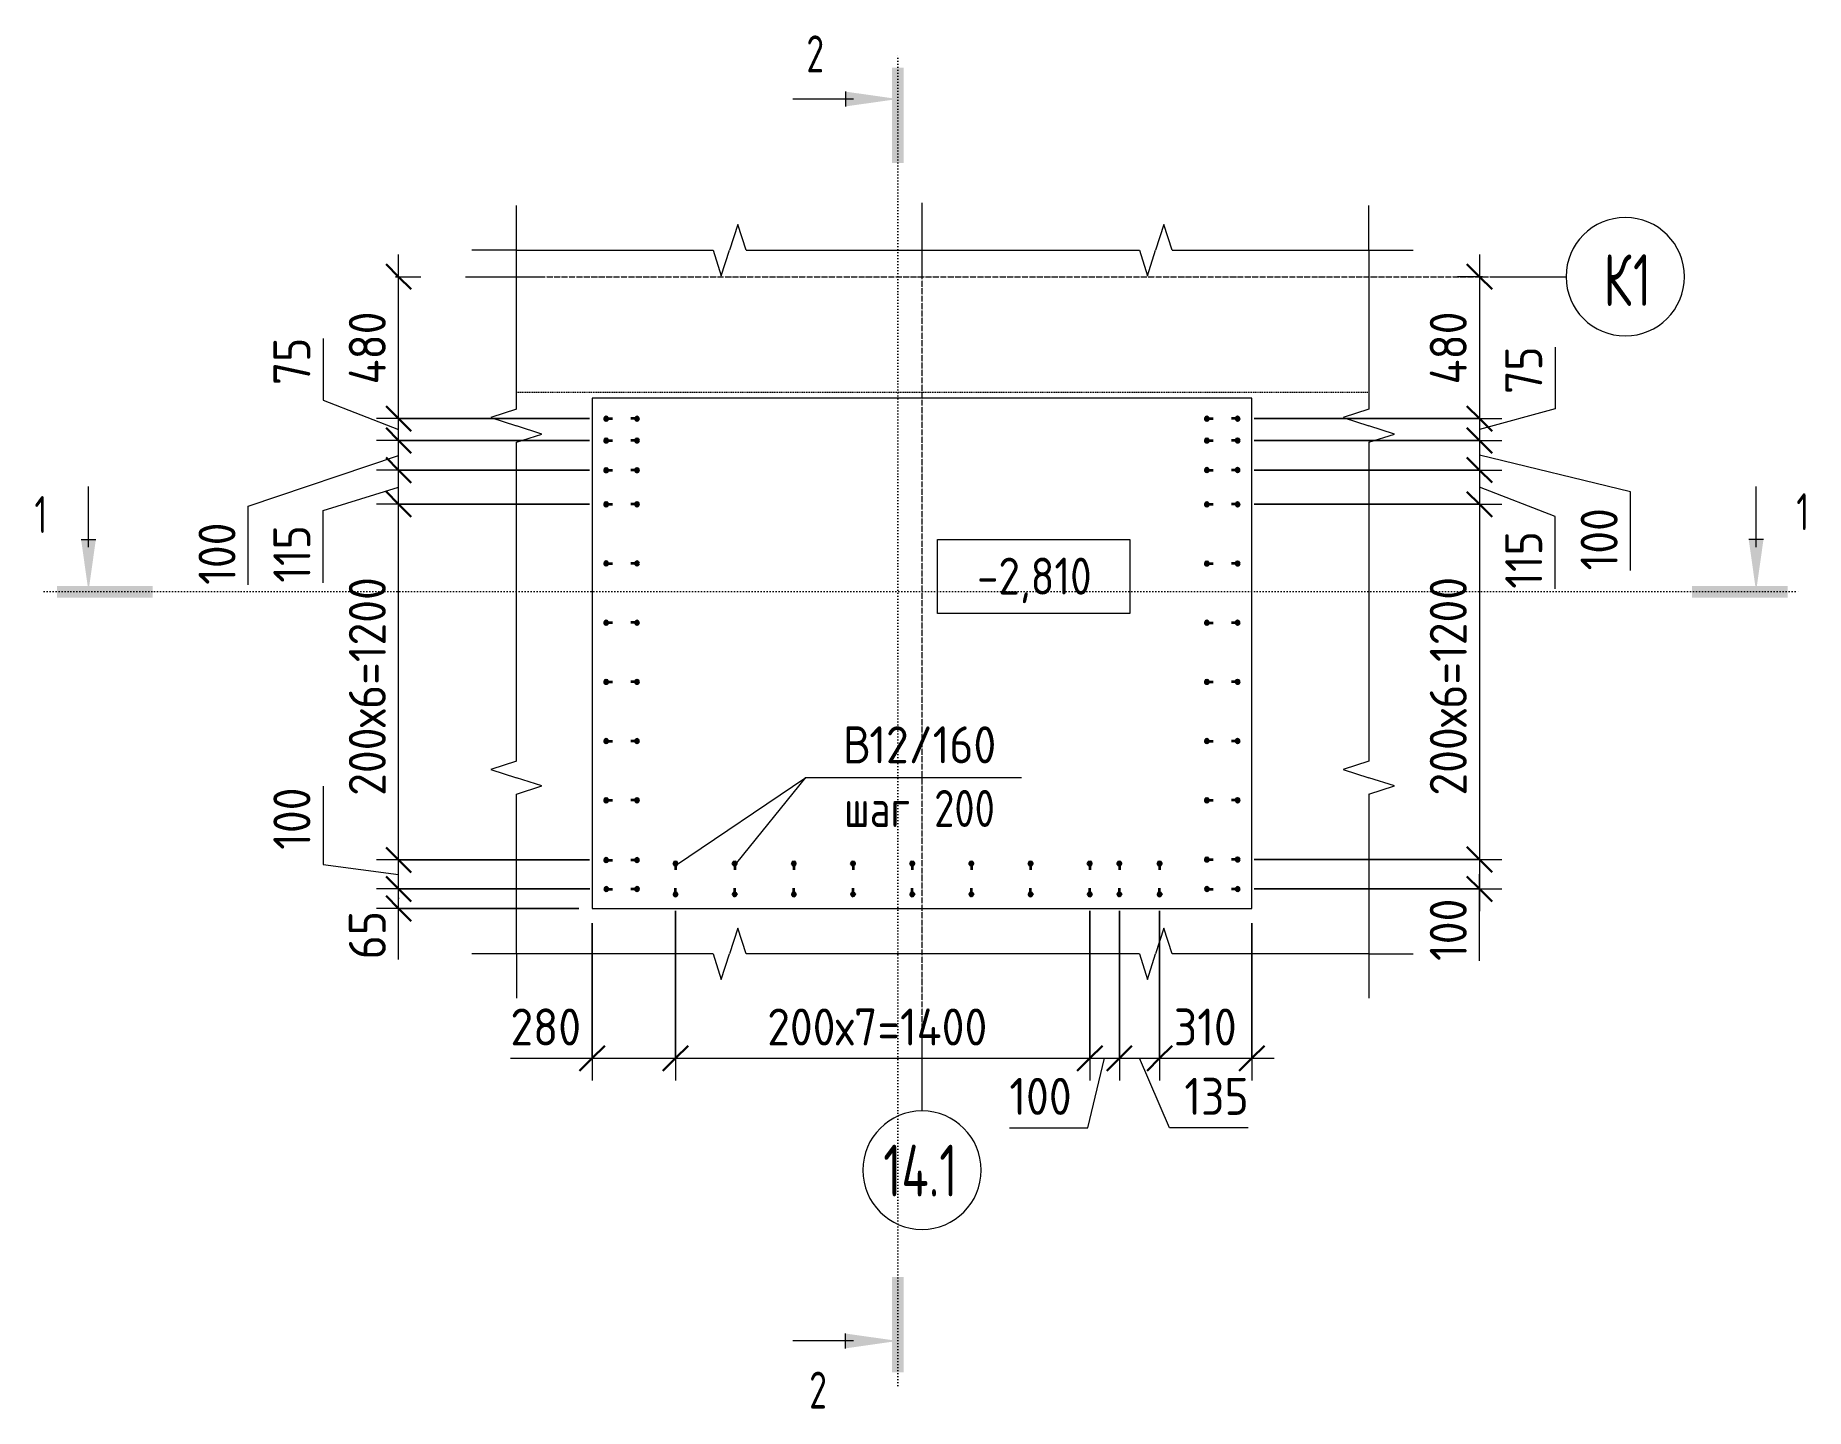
# Model space of a CAD drawing. Header units: millimetres. Extents: x -39853 to 12393, y -4903 to 80275.
# Drawn here: x -11057 to -5074, y 75360 to 80000 of the extents above.
import ezdxf

# ---------------------------------------------------------------- set-up
doc = ezdxf.new("R2010")
doc.units = ezdxf.units.MM
for name, pattern in [('01 Штриховая _4 мм_', [6, 3.5, -2.5]), ('02 Штрихпунктирная _20 мм_', [25, 20, -2.5, 0, -2.5]), ('04 Пунктир 10мм', [10, 0, -10])]:
    doc.linetypes.add(name, pattern=pattern)
for name, color, linetype, lineweight in [('AA_Dim', 7, 'Continuous', 9), ('AA_Dim-50', 7, 'Continuous', 9), ('AA_Oformlenie', 7, 'Continuous', 9), ('AA_Razrez', 7, 'Continuous', 9), ('AA_Vinoska', 7, 'Continuous', 9), ('AA_Visotnaya otmetka', 7, 'Continuous', 9), ('AF_Stena_Опалубка', 253, 'Continuous', 20), ('KR_Armatura', 7, 'Continuous', 20), ('KR_Armatura_Tonkie', 7, 'Continuous', 20), ('KR_Fundament', 7, 'Continuous', 20), ('Оси', 7, 'Continuous', 9)]:
    doc.layers.add(name, color=color, linetype=linetype, lineweight=lineweight)
doc.styles.add('ISOCPEUR', font='isocpeur.ttf', dxfattribs={"width": 0.7, "height": 175})
doc.styles.add('ISOCPEUR_1', font='isocpeur.ttf', dxfattribs={"width": 0.85, "height": 125})
doc.styles.add('ISOCPEUR_3', font='isocpeur.ttf', dxfattribs={"width": 0.7, "height": 125})
doc.styles.add('ISOCPEUR_4', font='isocpeur.ttf', dxfattribs={"width": 0.9, "height": 125})
doc.styles.add('ISOCPEUR_5', font='isocpeur.ttf', dxfattribs={"width": 0.8, "height": 125})
doc.dimstyles.new('05_Округл_5мм__прозр_', dxfattribs={"dimscale": 304.8, "dimtxt": 124.497647, "dimasz": 0.278871, "dimexe": 0.246063, "dimexo": 0.164042, "dimgap": 0.016404, "dimtad": 1, "dimdec": 0, "dimrnd": 5, "dimdsep": 46, "dimtxsty": 'ISOCPEUR_4', "dimblk1": 'OBLIQUE', "dimblk2": 'OBLIQUE', "dimsah": 1, "dimcen": 0.09, "dimdle": 0.246063, "dimazin": 0, "dimtfac": 1, "dimtdec": 4, "dimtix": 1, "dimtmove": 0, "dimatfit": 3, "dimfxl": 1, "dimtvp": 1, "dimtolj": 1, "dimtzin": 0, "dimlwd": 18, "dimlwe": 18, "dimarcsym": 2})
doc.dimstyles.new('05_Округл_5мм__прозр__1', dxfattribs={"dimscale": 304.8, "dimtxt": 124.497647, "dimasz": 0.278871, "dimexe": 0.246063, "dimexo": 0.164042, "dimgap": 0.016404, "dimtad": 1, "dimdec": 0, "dimrnd": 5, "dimdsep": 46, "dimtxsty": 'ISOCPEUR_4', "dimblk1": 'OBLIQUE', "dimblk2": 'OBLIQUE', "dimsah": 1, "dimcen": 0.09, "dimdle": 0.246063, "dimazin": 0, "dimtfac": 1, "dimtdec": 4, "dimtix": 1, "dimtmove": 1, "dimatfit": 3, "dimfxl": 1, "dimtvp": 1, "dimtolj": 1, "dimtzin": 0, "dimlwd": 18, "dimlwe": 18, "dimarcsym": 2})

msp = doc.modelspace()

# ---------------------------------------------------------------- texts
at = {"layer": 'AA_Razrez', "char_height": 125, "attachment_point": 1, "style": 'ISOCPEUR_3'}
for s, insert, width in [('\\fISOCPEUR|b0|i0|c204|p34|;\\W.7;2', (-8451.5627, 80000.2343), 75.759469), ('\\fISOCPEUR|b0|i0|c204|p34|;\\W.7;1', (-11060.4752, 78443.6193), 53.312219), ('\\fISOCPEUR|b0|i0|c204|p34|;\\W.7;1', (-5105.5316, 78453.2064), 53.312219), ('\\fISOCPEUR|b0|i0|c204|p34|;\\W.7;2', (-8441.9756, 75485.3176), 75.759469)]:
    msp.add_mtext(s, dxfattribs=dict(at, insert=insert, width=width))
at = {"layer": 'AA_Vinoska', "char_height": 125, "attachment_point": 1}
for s, insert, width, style in [('\\fISOCPEUR|b0|i0|c204|p34|;\\W.9;В', (-8328.1371, 77665.6395), 108.227812, 'ISOCPEUR_4'), ('\\fISOCPEUR|b0|i0|c204|p34|;\\W.9;В', (-8328.1371, 77665.6395), 108.227812, 'ISOCPEUR_4'), ('12/160', (-8238.8402, 77665.6395), 526.708687, 'ISOCPEUR_4'), ('12/160', (-8238.8402, 77665.6395), 526.708687, 'ISOCPEUR_4'), (' 200', (-8083.2912, 77450.6868), 333.502, 'ISOCPEUR_5'), ('шаг', (-8324.0621, 77450.6868), 291.81425, 'ISOCPEUR_5')]:
    msp.add_mtext(s, dxfattribs=dict(at, insert=insert, width=width, style=style))
at = {"layer": 'AA_Visotnaya otmetka', "insert": (-7874.7126, 78235.651), "char_height": 125, "width": 458.61918, "attachment_point": 1, "line_spacing_factor": 1.149209, "style": 'ISOCPEUR_1'}
msp.add_mtext('-2,810', dxfattribs=at)
at = {"layer": 'Оси', "char_height": 175, "attachment_point": 1, "style": 'ISOCPEUR'}
for s, insert, width in [('\\fISOCPEUR|b0|i0|c204|p34|;\\W.7;К', (-5757.0833, 79261.156), 120.653969), ('\\fISOCPEUR|b0|i0|c204|p34|;\\W.7;1', (-5657.5339, 79261.156), 75.759469), ('14.1', (-8191.5118, 76252.0309), 317.067406)]:
    msp.add_mtext(s, dxfattribs=dict(at, insert=insert, width=width))

# ---------------------------------------------------------------- blocks, each defined once
blk = doc.blocks.new('265_Выпуск П одной длины _НесАрм_РабПлоск_ - В1 _d12_ t250-4071037-Схема расположения арматурных выпусков вундаментной плиты  в_о 14_1-К1')
at = {"layer": 'KR_Armatura_Tonkie', "lineweight": 35}
for points in [[(0, 0), (-0.8, 3), (-1.8, 4.2), (-4.4, 5.8), (-7.6, 5.8), (-10.2, 4.2), (-11.8, 1.6), (-12, 0), (-11.2, -3), (-9, -5.2), (-6, -6), (-3, -5.2), (-1.8, -4.2), (-0.2, -1.6)], [(103.8, 1.6), (103.2, 3), (101, 5.2), (98, 6), (95, 5.2), (92.8, 3), (92.2, 1.6), (92.7, -2.6), (92.8, -3), (95, -5.2), (98, -6), (99.6, -5.8), (102.2, -4.2), (103.8, -1.6)]]:
    blk.add_hatch(color=256, dxfattribs=at).paths.add_polyline_path(points)
at = {"layer": 'KR_Armatura'}
for centre in [(-6, 0), (98, 0)]:
    blk.add_circle(centre, 6, dxfattribs=at)
at = {"layer": 'KR_Armatura_Tonkie', "lineweight": 35}
for p, q in [((0, 0), (15, 0)), ((92, 0), (77, 0)), ((95.9, 6), (97.6, 6)), ((-3.9, -6), (-5.6, -6))]:
    blk.add_line(p, q, dxfattribs=at)
for centre, start, end in [((-6, 0), 360, 180), ((-6, 0), 180, 360), ((98, 0), 360, 180), ((98, 0), 180, 360)]:
    blk.add_arc(centre, 6, start, end, dxfattribs=at)
blk = doc.blocks.new('265_Выпуск П одной длины _НесАрм_РабПлоск_ - В1 _d12_ t250-V1-Схема расположения арматурных выпусков вундаментной плиты  в_о 14_1-К1')
at = {"layer": 'KR_Armatura_Tonkie', "lineweight": 35}
for points in [[(0, 0), (-0.8, 3), (-1.8, 4.2), (-4.4, 5.8), (-7.6, 5.8), (-10.2, 4.2), (-11.8, 1.6), (-12, 0), (-11.2, -3), (-9, -5.2), (-6, -6), (-3, -5.2), (-1.8, -4.2), (-0.2, -1.6)], [(103.8, 1.6), (103.2, 3), (101, 5.2), (98, 6), (95, 5.2), (92.8, 3), (92.2, 1.6), (92.2, -1.6), (92.8, -3), (95, -5.2), (98.1, -6), (99.6, -5.8), (102.2, -4.2), (103.8, -1.6)]]:
    blk.add_hatch(color=256, dxfattribs=at).paths.add_polyline_path(points)
at = {"layer": 'KR_Armatura'}
for centre in [(-6, 0), (98, 0)]:
    blk.add_circle(centre, 6, dxfattribs=at)
at = {"layer": 'KR_Armatura_Tonkie', "lineweight": 35}
for p, q in [((0, 0), (15, 0)), ((92, 0), (77, 0)), ((95.9, 6), (97.6, 6)), ((-3.9, -6), (-5.6, -6))]:
    blk.add_line(p, q, dxfattribs=at)
for centre, start, end in [((-6, 0), 360, 180), ((-6, 0), 180, 360), ((98, 0), 360, 180), ((98, 0), 180, 360)]:
    blk.add_arc(centre, 6, start, end, dxfattribs=at)
blk = doc.blocks.new('265_Выпуск П одной длины _НесАрм_РабПлоск_ - В1 _d12_ t250-V2-Схема расположения арматурных выпусков вундаментной плиты  в_о 14_1-К1')
at = {"layer": 'KR_Armatura_Tonkie', "lineweight": 35}
for points in [[(-6, 6), (-9, 5.2), (-10.2, 4.2), (-11.8, 1.6), (-12, 0), (-11.2, -3), (-9, -5.2), (-6, -6), (-3, -5.2), (-1.8, -4.2), (-0.2, -1.6), (0, 0), (-0.8, 3), (-1.8, 4.2), (-4.4, 5.8)], [(98, 6), (95, 5.2), (92.4, 1.9), (92.2, 1.6), (92.4, -1.9), (92.8, -3), (95, -5.2), (98, -6), (99.6, -5.8), (102.2, -4.2), (103.8, -1.6), (103.8, 1.6), (103.2, 3), (101, 5.2), (99.6, 5.8)]]:
    blk.add_hatch(color=256, dxfattribs=at).paths.add_polyline_path(points)
at = {"layer": 'KR_Armatura'}
for centre in [(-6, 0), (98, 0)]:
    blk.add_circle(centre, 6, dxfattribs=at)
at = {"layer": 'KR_Armatura_Tonkie', "lineweight": 35}
for p, q in [((0, 0), (15, 0)), ((92, 0), (77, 0))]:
    blk.add_line(p, q, dxfattribs=at)
for centre, start, end in [((-6, 0), 360, 180), ((-6, 0), 180, 360), ((98, 0), 360, 180), ((98, 0), 180, 360)]:
    blk.add_arc(centre, 6, start, end, dxfattribs=at)
blk = doc.blocks.new('011_Прямоугольник обрыва _ЭлУзла_ - 011_Прямоугольник обрыва _ЭлУзла_-4164716-Схема расположения арматурных выпусков вундаментной плиты  в_о 14_1-К1')
at = {"layer": 'AA_Oformlenie'}
for p, q in [((0, -538.1), (0, 0)), ((0, 0), (665.3, 0)), ((776.6, 0), (2105.8, 0)), ((2217.1, 0), (2881.1, 0)), ((2881.1, 0), (2881.1, -538.1)), ((0, -1726.9), (0, -649.4)), ((2881.1, -649.4), (2881.1, -1726.9)), ((0, -2377.6), (0, -1838.2)), ((2881.1, -1838.2), (2881.1, -2377.6)), ((665.3, -2377.6), (0, -2377.6)), ((2105.8, -2377.6), (776.6, -2377.6)), ((2881.1, -2377.6), (2217.1, -2377.6))]:
    blk.add_line(p, q, dxfattribs=at)
blk = doc.blocks.new('Ось сетки - d_4мм-2765513-Схема расположения арматурных выпусков вундаментной плиты  в_о 14_1-К1')
at = {"layer": 'Оси'}
for start, end in [(360, 180), (360, 180), (180, 360), (180, 360)]:
    blk.add_arc((0, 0), 4, start, end, dxfattribs=at)
blk = doc.blocks.new('Разрез - Номер узла_ сзади-394133-Схема расположения арматурных выпусков вундаментной плиты  в_о 14_1-К1')
at = {"layer": 'AA_Razrez'}
for points in [[(7.33, 0.4), (7.33, -0.39), (0.87, -0.39), (0.87, 0.4)], [(3.5, -3.53), (2.5, -3.53), (3, 0)]]:
    blk.add_hatch(color=256, dxfattribs=at).paths.add_polyline_path(points)
for p, q in [((2.5, -3.53), (3.5, -3.53)), ((3, -3), (3, -7.1))]:
    blk.add_line(p, q, dxfattribs=at)
blk = doc.blocks.new('Разрез - Номер узла_ спереди-394134-Схема расположения арматурных выпусков вундаментной плиты  в_о 14_1-К1')
at = {"layer": 'AA_Razrez'}
for points in [[(7.33, 0.4), (7.33, -0.39), (0.87, -0.39), (0.87, 0.4)], [(3.5, -3.53), (2.5, -3.53), (3, 0)]]:
    blk.add_hatch(color=256, dxfattribs=at).paths.add_polyline_path(points)
for p, q in [((2.5, -3.53), (3.5, -3.53)), ((3, -3), (3, -7.1))]:
    blk.add_line(p, q, dxfattribs=at)
blk = doc.blocks.new('Высотные отметки - Рамка вверх-400294-Схема расположения арматурных выпусков вундаментной плиты  в_о 14_1-К1')
at = {"layer": 'AA_Vinoska'}
for p, q in [((-13, 0), (-13, 5)), ((-13, 5), (0, 5)), ((0, 5), (0, 0)), ((0, 0), (-13, 0))]:
    blk.add_line(p, q, dxfattribs=at)
blk = doc.blocks.new('DIMBLOCK56-Схема расположения арматурных выпусков вундаментной плиты  в_о 14_1-К1')
at = {"layer": 'AA_Dim-50', "lineweight": 30}
for p, q in [((-9829.7, 78416.1), (-9872.2, 78458.6)), ((-9829.7, 78416.1), (-9787.2, 78373.6)), ((-9829.7, 77214), (-9872.2, 77256.5)), ((-9829.7, 77214), (-9787.2, 77171.5))]:
    blk.add_line(p, q, dxfattribs=at)
at = {"layer": 'AA_Dim-50', "lineweight": 18}
for p, q in [((-9184.1, 78416.1), (-9904.7, 78416.1)), ((-9829.7, 77139), (-9829.7, 78416.1)), ((-9829.7, 78416.1), (-9184.1, 78416.1)), ((-9184.1, 77214), (-9904.7, 77214)), ((-9829.7, 77214), (-9184.1, 77214))]:
    blk.add_line(p, q, dxfattribs=at)
at = {"layer": 'AA_Dim-50', "color": 0, "lineweight": 18, "insert": (-9998, 77430.7), "char_height": 125, "width": 922.24, "attachment_point": 1, "rotation": 90, "line_spacing_factor": 1.149209, "style": 'ISOCPEUR_4'}
blk.add_mtext('200х6=1200', dxfattribs=at)
blk = doc.blocks.new('_Oblique')
at = {"color": 0, "linetype": 'ByBlock', "lineweight": -2}
blk.add_line((-0.5, -0.5), (0.5, 0.5), dxfattribs=at)
blk = doc.blocks.new('DIMBLOCK57-Схема расположения арматурных выпусков вундаментной плиты  в_о 14_1-К1')
at = {"layer": 'AA_Dim-50', "lineweight": 30}
for p, q in [((-9829.7, 78531.1), (-9872.2, 78573.6)), ((-9829.7, 78531.1), (-9787.2, 78488.6)), ((-9829.7, 78416.1), (-9872.2, 78458.6)), ((-9829.7, 78416.1), (-9787.2, 78373.6))]:
    blk.add_line(p, q, dxfattribs=at)
at = {"layer": 'AA_Dim-50', "lineweight": 18}
for p, q in [((-9184.1, 78531.1), (-9904.7, 78531.1)), ((-9829.7, 78416.1), (-9829.7, 78531.1)), ((-9829.7, 78531.1), (-9184.1, 78531.1)), ((-10084.7, 78394.7), (-9829.7, 78473.6)), ((-10084.7, 78150.8), (-10084.7, 78394.7)), ((-9184.1, 78416.1), (-9904.7, 78416.1)), ((-9829.7, 78416.1), (-9184.1, 78416.1))]:
    blk.add_line(p, q, dxfattribs=at)
at = {"layer": 'AA_Dim-50', "color": 0, "lineweight": 18, "insert": (-10253, 78150.8), "char_height": 125, "width": 232.715, "attachment_point": 1, "rotation": 90, "line_spacing_factor": 1.149209, "style": 'ISOCPEUR_4'}
blk.add_mtext('115', dxfattribs=at)
blk = doc.blocks.new('DIMBLOCK58-Схема расположения арматурных выпусков вундаментной плиты  в_о 14_1-К1')
at = {"layer": 'AA_Dim-50', "lineweight": 18}
for p, q in [((-9184.1, 78631.5), (-9904.7, 78631.5)), ((-9829.7, 78531.1), (-9829.7, 78631.5)), ((-9829.7, 78631.5), (-9184.1, 78631.5)), ((-10337.7, 78409.3), (-9829.7, 78581.3)), ((-9184.1, 78531.1), (-9904.7, 78531.1)), ((-9829.7, 78531.1), (-9184.1, 78531.1)), ((-10337.7, 78143.8), (-10337.7, 78409.3))]:
    blk.add_line(p, q, dxfattribs=at)
at = {"layer": 'AA_Dim-50', "lineweight": 30}
for p, q in [((-9829.7, 78631.5), (-9872.2, 78674)), ((-9829.7, 78631.5), (-9787.2, 78589)), ((-9829.7, 78531.1), (-9872.2, 78573.6)), ((-9829.7, 78531.1), (-9787.2, 78488.6))]:
    blk.add_line(p, q, dxfattribs=at)
at = {"layer": 'AA_Dim-50', "color": 0, "lineweight": 18, "insert": (-10506, 78143.8), "char_height": 125, "width": 258.572, "attachment_point": 1, "rotation": 90, "line_spacing_factor": 1.149209, "style": 'ISOCPEUR_4'}
blk.add_mtext('100', dxfattribs=at)
blk = doc.blocks.new('DIMBLOCK59-Схема расположения арматурных выпусков вундаментной плиты  в_о 14_1-К1')
at = {"layer": 'AA_Dim-50', "lineweight": 18}
for p, q in [((-10084.7, 78976.4), (-10084.7, 78768.3)), ((-10084.7, 78768.3), (-9829.7, 78668.5)), ((-9184.1, 78705.5), (-9904.7, 78705.5)), ((-9829.7, 78631.5), (-9829.7, 78705.5)), ((-9829.7, 78705.5), (-9184.1, 78705.5)), ((-9184.1, 78631.5), (-9904.7, 78631.5)), ((-9829.7, 78631.5), (-9184.1, 78631.5))]:
    blk.add_line(p, q, dxfattribs=at)
at = {"layer": 'AA_Dim-50', "lineweight": 30}
for p, q in [((-9829.7, 78705.5), (-9872.2, 78748)), ((-9829.7, 78705.5), (-9787.2, 78663)), ((-9829.7, 78631.5), (-9872.2, 78674)), ((-9829.7, 78631.5), (-9787.2, 78589))]:
    blk.add_line(p, q, dxfattribs=at)
at = {"layer": 'AA_Dim-50', "color": 0, "lineweight": 18, "insert": (-10253, 78818.3), "char_height": 125, "width": 189.619, "attachment_point": 1, "rotation": 90, "line_spacing_factor": 1.149209, "style": 'ISOCPEUR_4'}
blk.add_mtext('75', dxfattribs=at)
blk = doc.blocks.new('DIMBLOCK60-Схема расположения арматурных выпусков вундаментной плиты  в_о 14_1-К1')
at = {"layer": 'AA_Dim-50', "lineweight": 30}
for p, q in [((-9829.7, 79185), (-9872.2, 79227.5)), ((-9829.7, 79185), (-9787.2, 79142.5)), ((-9829.7, 78705.5), (-9872.2, 78748)), ((-9829.7, 78705.5), (-9787.2, 78663))]:
    blk.add_line(p, q, dxfattribs=at)
at = {"layer": 'AA_Dim-50', "lineweight": 18}
for p, q in [((-9829.7, 78705.5), (-9829.7, 79260)), ((-9839.8, 79185), (-9754.7, 79185)), ((-9829.7, 79185), (-9839.8, 79185)), ((-9184.1, 78705.5), (-9904.7, 78705.5)), ((-9829.7, 78705.5), (-9184.1, 78705.5))]:
    blk.add_line(p, q, dxfattribs=at)
at = {"layer": 'AA_Dim-50', "color": 0, "lineweight": 18, "insert": (-9998, 78820.7), "char_height": 125, "width": 298.794, "attachment_point": 1, "rotation": 90, "line_spacing_factor": 1.149209, "style": 'ISOCPEUR_4'}
blk.add_mtext('480', dxfattribs=at)
blk = doc.blocks.new('DIMBLOCK61-Схема расположения арматурных выпусков вундаментной плиты  в_о 14_1-К1')
at = {"layer": 'AA_Dim-50', "lineweight": 30}
for p, q in [((-9829.7, 77116), (-9872.2, 77158.5)), ((-9829.7, 77050), (-9872.2, 77092.5)), ((-9829.7, 77116), (-9787.2, 77073.5)), ((-9829.7, 77050), (-9787.2, 77007.5))]:
    blk.add_line(p, q, dxfattribs=at)
at = {"layer": 'AA_Dim-50', "lineweight": 18}
for p, q in [((-9183.7, 77116), (-9904.7, 77116)), ((-9829.7, 76975), (-9829.7, 77116)), ((-9829.7, 77116), (-9183.7, 77116)), ((-9829.7, 77086.3), (-9829.7, 77083)), ((-9829.7, 76878.3), (-9829.7, 77086.3)), ((-9220.7, 77050), (-9904.7, 77050)), ((-9829.7, 77050), (-9220.7, 77050))]:
    blk.add_line(p, q, dxfattribs=at)
at = {"layer": 'AA_Dim-50', "color": 0, "lineweight": 18, "insert": (-9998, 76878.3), "char_height": 125, "width": 189.619, "attachment_point": 1, "rotation": 90, "line_spacing_factor": 1.149209, "style": 'ISOCPEUR_4'}
blk.add_mtext('65', dxfattribs=at)
blk = doc.blocks.new('DIMBLOCK62-Схема расположения арматурных выпусков вундаментной плиты  в_о 14_1-К1')
at = {"layer": 'AA_Dim-50', "lineweight": 18}
for p, q in [((-10084.7, 77463.9), (-10084.7, 77198.5)), ((-9829.7, 77116), (-9829.7, 77289)), ((-10084.7, 77198.5), (-9829.7, 77165)), ((-9184.1, 77214), (-9904.7, 77214)), ((-9829.7, 77214), (-9184.1, 77214)), ((-9183.7, 77116), (-9904.7, 77116)), ((-9829.7, 77116), (-9183.7, 77116))]:
    blk.add_line(p, q, dxfattribs=at)
at = {"layer": 'AA_Dim-50', "lineweight": 30}
for p, q in [((-9829.7, 77214), (-9872.2, 77256.5)), ((-9829.7, 77214), (-9787.2, 77171.5)), ((-9829.7, 77116), (-9872.2, 77158.5)), ((-9829.7, 77116), (-9787.2, 77073.5))]:
    blk.add_line(p, q, dxfattribs=at)
at = {"layer": 'AA_Dim-50', "color": 0, "lineweight": 18, "insert": (-10253, 77248.5), "char_height": 125, "width": 258.572, "attachment_point": 1, "rotation": 90, "line_spacing_factor": 1.149209, "style": 'ISOCPEUR_4'}
blk.add_mtext('100', dxfattribs=at)
blk = doc.blocks.new('042_М_Арматуры - Диам длина поз _ Комментарий-3662934-Схема расположения арматурных выпусков вундаментной плиты  в_о 14_1-К1')
at = {"layer": 'AA_Vinoska'}
blk.add_line((-7, 0), (7, 0), dxfattribs=at)
blk = doc.blocks.new('DIMBLOCK63-Схема расположения арматурных выпусков вундаментной плиты  в_о 14_1-К1')
at = {"layer": 'AA_Dim-50', "lineweight": 18}
for p, q in [((-8893.7, 77042), (-8893.7, 76468.9)), ((-8893.7, 76543.9), (-8893.7, 77042)), ((-9175.7, 77000), (-9175.7, 76468.9)), ((-9175.7, 76543.9), (-9175.7, 77000)), ((-9452, 76543.9), (-9165, 76543.9)), ((-9250.7, 76543.9), (-8893.7, 76543.9)), ((-9165, 76543.9), (-9034.7, 76543.9))]:
    blk.add_line(p, q, dxfattribs=at)
at = {"layer": 'AA_Dim-50', "lineweight": 30}
for p, q in [((-9175.7, 76543.9), (-9133.2, 76586.4)), ((-8893.7, 76543.9), (-8851.2, 76586.4)), ((-9175.7, 76543.9), (-9218.2, 76501.4)), ((-8893.7, 76543.9), (-8936.2, 76501.4))]:
    blk.add_line(p, q, dxfattribs=at)
at = {"layer": 'AA_Dim-50', "color": 0, "lineweight": 18, "insert": (-9452, 76712.2), "char_height": 125, "width": 284.429, "attachment_point": 1, "line_spacing_factor": 1.149209, "style": 'ISOCPEUR_4'}
blk.add_mtext('280', dxfattribs=at)
blk = doc.blocks.new('DIMBLOCK64-Схема расположения арматурных выпусков вундаментной плиты  в_о 14_1-К1')
at = {"layer": 'AA_Dim-50', "lineweight": 18}
for p, q in [((-8893.7, 77042), (-8893.7, 76468.9)), ((-8893.7, 76543.9), (-8893.7, 77042)), ((-7493.7, 77042), (-7493.7, 76468.9)), ((-7493.7, 76543.9), (-7493.7, 77042)), ((-8893.7, 76543.9), (-7493.7, 76543.9))]:
    blk.add_line(p, q, dxfattribs=at)
at = {"layer": 'AA_Dim-50', "lineweight": 30}
for p, q in [((-8893.7, 76543.9), (-8851.2, 76586.4)), ((-7493.7, 76543.9), (-7451.2, 76586.4)), ((-8893.7, 76543.9), (-8936.2, 76501.4)), ((-7493.7, 76543.9), (-7536.2, 76501.4))]:
    blk.add_line(p, q, dxfattribs=at)
at = {"layer": 'AA_Dim-50', "color": 0, "lineweight": 18, "insert": (-8584, 76712.2), "char_height": 125, "width": 936.605, "attachment_point": 1, "line_spacing_factor": 1.149209, "style": 'ISOCPEUR_4'}
blk.add_mtext('200х7=1400', dxfattribs=at)
blk = doc.blocks.new('DIMBLOCK65-Схема расположения арматурных выпусков вундаментной плиты  в_о 14_1-К1')
at = {"layer": 'AA_Dim-50', "lineweight": 18}
for p, q in [((-7493.7, 77042), (-7493.7, 76468.9)), ((-7493.7, 76543.9), (-7493.7, 77042)), ((-7393.7, 77042), (-7393.7, 76468.9)), ((-7393.7, 76543.9), (-7393.7, 77042)), ((-7499.9, 76309.5), (-7443.7, 76543.9)), ((-7493.7, 76543.9), (-7393.7, 76543.9)), ((-7765.3, 76309.5), (-7499.9, 76309.5))]:
    blk.add_line(p, q, dxfattribs=at)
at = {"layer": 'AA_Dim-50', "lineweight": 30}
for p, q in [((-7493.7, 76543.9), (-7451.2, 76586.4)), ((-7393.7, 76543.9), (-7351.2, 76586.4)), ((-7493.7, 76543.9), (-7536.2, 76501.4)), ((-7393.7, 76543.9), (-7436.2, 76501.4))]:
    blk.add_line(p, q, dxfattribs=at)
at = {"layer": 'AA_Dim-50', "color": 0, "lineweight": 18, "insert": (-7765.3, 76477.8), "char_height": 125, "width": 258.572, "attachment_point": 1, "line_spacing_factor": 1.149209, "style": 'ISOCPEUR_4'}
blk.add_mtext('100', dxfattribs=at)
blk = doc.blocks.new('DIMBLOCK66-Схема расположения арматурных выпусков вундаментной плиты  в_о 14_1-К1')
at = {"layer": 'AA_Dim-50', "lineweight": 18}
for p, q in [((-7393.7, 77042), (-7393.7, 76468.9)), ((-7393.7, 76543.9), (-7393.7, 77042)), ((-7257.7, 77042), (-7257.7, 76468.9)), ((-7257.7, 76543.9), (-7257.7, 77042)), ((-7393.7, 76543.9), (-7257.7, 76543.9)), ((-7223.9, 76309.5), (-7325.7, 76543.9)), ((-6958.4, 76309.5), (-7223.9, 76309.5))]:
    blk.add_line(p, q, dxfattribs=at)
at = {"layer": 'AA_Dim-50', "lineweight": 30}
for p, q in [((-7393.7, 76543.9), (-7351.2, 76586.4)), ((-7257.7, 76543.9), (-7215.2, 76586.4)), ((-7393.7, 76543.9), (-7436.2, 76501.4)), ((-7257.7, 76543.9), (-7300.2, 76501.4))]:
    blk.add_line(p, q, dxfattribs=at)
at = {"layer": 'AA_Dim-50', "color": 0, "lineweight": 18, "insert": (-7173.9, 76477.8), "char_height": 125, "width": 258.572, "attachment_point": 1, "line_spacing_factor": 1.149209, "style": 'ISOCPEUR_4'}
blk.add_mtext('135', dxfattribs=at)
blk = doc.blocks.new('DIMBLOCK67-Схема расположения арматурных выпусков вундаментной плиты  в_о 14_1-К1')
at = {"layer": 'AA_Dim-50', "lineweight": 18}
for p, q in [((-7257.7, 77042), (-7257.7, 76468.9)), ((-7257.7, 76543.9), (-7257.7, 77042)), ((-6945.7, 77000), (-6945.7, 76468.9)), ((-6945.7, 76543.9), (-6945.7, 77000)), ((-7257.7, 76543.9), (-6870.7, 76543.9))]:
    blk.add_line(p, q, dxfattribs=at)
at = {"layer": 'AA_Dim-50', "lineweight": 30}
for p, q in [((-7257.7, 76543.9), (-7215.2, 76586.4)), ((-6945.7, 76543.9), (-6903.2, 76586.4)), ((-7257.7, 76543.9), (-7300.2, 76501.4)), ((-6945.7, 76543.9), (-6988.2, 76501.4))]:
    blk.add_line(p, q, dxfattribs=at)
at = {"layer": 'AA_Dim-50', "color": 0, "lineweight": 18, "insert": (-7209.5, 76712.2), "char_height": 125, "width": 258.572, "attachment_point": 1, "line_spacing_factor": 1.149209, "style": 'ISOCPEUR_4'}
blk.add_mtext('310', dxfattribs=at)
blk = doc.blocks.new('DIMBLOCK68-Схема расположения арматурных выпусков вундаментной плиты  в_о 14_1-К1')
at = {"layer": 'AA_Dim-50', "lineweight": 30}
for p, q in [((-6176.2, 79185), (-6218.7, 79227.5)), ((-6176.2, 79185), (-6133.7, 79142.5)), ((-6176.2, 78705.5), (-6218.7, 78748)), ((-6176.2, 78705.5), (-6133.7, 78663))]:
    blk.add_line(p, q, dxfattribs=at)
at = {"layer": 'AA_Dim-50', "lineweight": 18}
for p, q in [((-6176.2, 79260), (-6176.2, 78705.5)), ((-6166.1, 79185), (-6251.2, 79185)), ((-6176.2, 79185), (-6166.1, 79185)), ((-6938.1, 78705.5), (-6101.2, 78705.5)), ((-6176.2, 78705.5), (-6938.1, 78705.5))]:
    blk.add_line(p, q, dxfattribs=at)
at = {"layer": 'AA_Dim-50', "color": 0, "lineweight": 18, "insert": (-6344.5, 78820.7), "char_height": 125, "width": 298.794, "attachment_point": 1, "rotation": 90, "line_spacing_factor": 1.149209, "style": 'ISOCPEUR_4'}
blk.add_mtext('480', dxfattribs=at)
blk = doc.blocks.new('DIMBLOCK69-Схема расположения арматурных выпусков вундаментной плиты  в_о 14_1-К1')
at = {"layer": 'AA_Dim-50', "lineweight": 18}
for p, q in [((-5921.2, 78946.7), (-5921.2, 78738.7)), ((-5921.2, 78738.7), (-6176.2, 78668.5)), ((-6938.1, 78705.5), (-6101.2, 78705.5)), ((-6176.2, 78705.5), (-6938.1, 78705.5)), ((-6176.2, 78705.5), (-6176.2, 78631.5)), ((-6938.1, 78631.5), (-6101.2, 78631.5)), ((-6176.2, 78631.5), (-6938.1, 78631.5))]:
    blk.add_line(p, q, dxfattribs=at)
at = {"layer": 'AA_Dim-50', "lineweight": 30}
for p, q in [((-6176.2, 78705.5), (-6218.7, 78748)), ((-6176.2, 78705.5), (-6133.7, 78663)), ((-6176.2, 78631.5), (-6218.7, 78674)), ((-6176.2, 78631.5), (-6133.7, 78589))]:
    blk.add_line(p, q, dxfattribs=at)
at = {"layer": 'AA_Dim-50', "color": 0, "lineweight": 18, "insert": (-6089.5, 78788.7), "char_height": 125, "width": 189.619, "attachment_point": 1, "rotation": 90, "line_spacing_factor": 1.149209, "style": 'ISOCPEUR_4'}
blk.add_mtext('75', dxfattribs=at)
blk = doc.blocks.new('DIMBLOCK70-Схема расположения арматурных выпусков вундаментной плиты  в_о 14_1-К1')
at = {"layer": 'AA_Dim-50', "lineweight": 18}
for p, q in [((-6938.1, 78631.5), (-6101.2, 78631.5)), ((-6176.2, 78631.5), (-6938.1, 78631.5)), ((-6176.2, 78631.5), (-6176.2, 78531.5)), ((-5666.2, 78458), (-6176.2, 78581.5)), ((-6938.1, 78531.5), (-6101.2, 78531.5)), ((-6176.2, 78531.5), (-6938.1, 78531.5)), ((-5666.2, 78192.5), (-5666.2, 78458))]:
    blk.add_line(p, q, dxfattribs=at)
at = {"layer": 'AA_Dim-50', "lineweight": 30}
for p, q in [((-6176.2, 78631.5), (-6218.7, 78674)), ((-6176.2, 78631.5), (-6133.7, 78589)), ((-6176.2, 78531.5), (-6218.7, 78574)), ((-6176.2, 78531.5), (-6133.7, 78489))]:
    blk.add_line(p, q, dxfattribs=at)
at = {"layer": 'AA_Dim-50', "color": 0, "lineweight": 18, "insert": (-5834.5, 78192.5), "char_height": 125, "width": 258.572, "attachment_point": 1, "rotation": 90, "line_spacing_factor": 1.149209, "style": 'ISOCPEUR_4'}
blk.add_mtext('100', dxfattribs=at)
blk = doc.blocks.new('DIMBLOCK71-Схема расположения арматурных выпусков вундаментной плиты  в_о 14_1-К1')
at = {"layer": 'AA_Dim-50', "lineweight": 30}
for p, q in [((-6176.2, 78531.5), (-6218.7, 78574)), ((-6176.2, 78531.5), (-6133.7, 78489)), ((-6176.2, 78415.9), (-6218.7, 78458.4)), ((-6176.2, 78415.9), (-6133.7, 78373.4))]:
    blk.add_line(p, q, dxfattribs=at)
at = {"layer": 'AA_Dim-50', "lineweight": 18}
for p, q in [((-6938.1, 78531.5), (-6101.2, 78531.5)), ((-6176.2, 78531.5), (-6938.1, 78531.5)), ((-6176.2, 78531.5), (-6176.2, 78415.9)), ((-5921.2, 78374.5), (-6176.2, 78473.7)), ((-6938.1, 78415.9), (-6101.2, 78415.9)), ((-6176.2, 78415.9), (-6938.1, 78415.9)), ((-5921.2, 78130.5), (-5921.2, 78374.5))]:
    blk.add_line(p, q, dxfattribs=at)
at = {"layer": 'AA_Dim-50', "color": 0, "lineweight": 18, "insert": (-6089.5, 78130.5), "char_height": 125, "width": 232.715, "attachment_point": 1, "rotation": 90, "line_spacing_factor": 1.149209, "style": 'ISOCPEUR_4'}
blk.add_mtext('115', dxfattribs=at)
blk = doc.blocks.new('DIMBLOCK72-Схема расположения арматурных выпусков вундаментной плиты  в_о 14_1-К1')
at = {"layer": 'AA_Dim-50', "lineweight": 30}
for p, q in [((-6176.2, 78415.9), (-6218.7, 78458.4)), ((-6176.2, 78415.9), (-6133.7, 78373.4)), ((-6176.2, 77215.7), (-6218.7, 77258.2)), ((-6176.2, 77215.7), (-6133.7, 77173.2))]:
    blk.add_line(p, q, dxfattribs=at)
at = {"layer": 'AA_Dim-50', "lineweight": 18}
for p, q in [((-6938.1, 78415.9), (-6101.2, 78415.9)), ((-6176.2, 78415.9), (-6938.1, 78415.9)), ((-6176.2, 78415.9), (-6176.2, 77215.7)), ((-6938.1, 77215.7), (-6101.2, 77215.7)), ((-6176.2, 77215.7), (-6938.1, 77215.7))]:
    blk.add_line(p, q, dxfattribs=at)
at = {"layer": 'AA_Dim-50', "color": 0, "lineweight": 18, "insert": (-6344.5, 77431.5), "char_height": 125, "width": 922.24, "attachment_point": 1, "rotation": 90, "line_spacing_factor": 1.149209, "style": 'ISOCPEUR_4'}
blk.add_mtext('200х6=1200', dxfattribs=at)
blk = doc.blocks.new('DIMBLOCK73-Схема расположения арматурных выпусков вундаментной плиты  в_о 14_1-К1')
at = {"layer": 'AA_Dim-50', "lineweight": 30}
for p, q in [((-6176.2, 77215.7), (-6218.7, 77258.2)), ((-6176.2, 77215.7), (-6133.7, 77173.2)), ((-6176.2, 77116), (-6218.7, 77158.5)), ((-6176.2, 77116), (-6133.7, 77073.5))]:
    blk.add_line(p, q, dxfattribs=at)
at = {"layer": 'AA_Dim-50', "lineweight": 18}
for p, q in [((-6938.1, 77215.7), (-6101.2, 77215.7)), ((-6176.2, 77215.7), (-6938.1, 77215.7)), ((-6176.2, 77215.7), (-6176.2, 77041)), ((-6176.2, 77138.5), (-6176.2, 77165.8)), ((-6176.2, 76873), (-6176.2, 77138.5)), ((-6937.7, 77116), (-6101.2, 77116)), ((-6176.2, 77116), (-6937.7, 77116))]:
    blk.add_line(p, q, dxfattribs=at)
at = {"layer": 'AA_Dim-50', "color": 0, "lineweight": 18, "insert": (-6344.5, 76873), "char_height": 125, "width": 258.572, "attachment_point": 1, "rotation": 90, "line_spacing_factor": 1.149209, "style": 'ISOCPEUR_4'}
blk.add_mtext('100', dxfattribs=at)

# ---------------------------------------------------------------- dimensions: what is measured, and where the dimension line sits
at = {"layer": 'AA_Dim', "lineweight": 18}
for base, p1, p2, override, picture, middle in [((-9829.7248896244, 79184.9562929968), (-9134.1171242063, 78705.4562929967), (-9889.8289660248, 79184.9562929968), {"dimpost": '<>', "dimfxl": 894.997563}, 'DIMBLOCK60-Схема расположения арматурных выпусков вундаментной плиты  в_о 14_1-К1', (-9897.2248896243, 78945.2062929968)), ((-6176.1894026202, 78705.4562929967), (-6116.0853262194, 79184.9562929968), (-6988.1171242063, 78705.4562929967), {"dimpost": '<>', "dimfxl": 995.16818}, 'DIMBLOCK68-Схема расположения арматурных выпусков вундаментной плиты  в_о 14_1-К1', (-6243.6894026202, 78945.2062929968)), ((-9829.7249, 78416.0744), (-9134.1171, 77213.9563), (-9134.1171, 78416.0744), {"dimpost": '200х6=<>', "dimfxl": 1202.118122}, 'DIMBLOCK56-Схема расположения арматурных выпусков вундаментной плиты  в_о 14_1-К1', (-9897.2249, 77815.0154)), ((-6176.1894, 77215.6862), (-6988.1171, 78415.8545), (-6988.1171, 77215.6862), {"dimpost": '200х6=<>', "dimfxl": 1200.168283}, 'DIMBLOCK72-Схема расположения арматурных выпусков вундаментной плиты  в_о 14_1-К1', (-6243.6894, 77815.7703))]:
    dim = msp.add_linear_dim(base=base, p1=p1, p2=p2, angle=90, dimstyle='05_Округл_5мм__прозр_', override=override, dxfattribs=at)
    dim.commit()
    dim.dimension.update_dxf_attribs({"geometry": picture, "text_midpoint": middle})
for base, p1, p2, override, picture, middle in [((-9829.7249, 78705.4563), (-9134.1171, 78631.4563), (-9134.1171, 78705.4563), {"dimpost": '<>', "dimfxl": 74}, 'DIMBLOCK59-Схема расположения арматурных выпусков вундаментной плиты  в_о 14_1-К1', (-10169.6985, 78913.1488)), ((-6176.1894, 78631.4563), (-6988.1171, 78705.4563), (-6988.1171, 78631.4563), {"dimpost": '<>', "dimfxl": 74}, 'DIMBLOCK69-Схема расположения арматурных выпусков вундаментной плиты  в_о 14_1-К1', (-6006.163, 78883.4637)), ((-9829.7249, 78631.4563), (-9134.1171, 78531.0744), (-9134.1171, 78631.4563), {"dimpost": '<>', "dimfxl": 100.381878}, 'DIMBLOCK58-Схема расположения арматурных выпусков вундаментной плиты  в_о 14_1-К1', (-10422.6639, 78273.1006)), ((-6176.1894, 78531.4726), (-6988.1171, 78631.4563), (-6988.1171, 78531.4726), {"dimpost": '<>', "dimfxl": 99.983684}, 'DIMBLOCK70-Схема расположения арматурных выпусков вундаментной плиты  в_о 14_1-К1', (-5751.163, 78321.7637)), ((-9829.7249, 78531.0744), (-9134.1171, 78416.0744), (-9134.1171, 78531.0744), {"dimpost": '<>', "dimfxl": 115}, 'DIMBLOCK57-Схема расположения арматурных выпусков вундаментной плиты  в_о 14_1-К1', (-10169.6985, 78267.1408)), ((-6176.1894, 78415.8545), (-6988.1171, 78531.4726), (-6988.1171, 78415.8545), {"dimpost": '<>', "dimfxl": 115.618122}, 'DIMBLOCK71-Схема расположения арматурных выпусков вундаментной плиты  в_о 14_1-К1', (-6006.163, 78246.9027)), ((-9829.7249, 77213.9563), (-9133.7214, 77115.9563), (-9134.1171, 77213.9563), {"dimpost": '<>', "dimfxl": 98.000799}, 'DIMBLOCK62-Схема расположения арматурных выпусков вундаментной плиты  в_о 14_1-К1', (-10169.6985, 77377.754)), ((-6176.1894, 77115.9563), (-6988.1171, 77215.6862), (-6987.7214, 77115.9563), {"dimpost": '<>', "dimfxl": 99.730696}, 'DIMBLOCK73-Схема расположения арматурных выпусков вундаментной плиты  в_о 14_1-К1', (-6261.163, 77002.3342)), ((-9829.7249, 77115.9563), (-9170.7214, 77049.9563), (-9133.7214, 77115.9563), {"dimpost": '<>', "dimfxl": 75.66373}, 'DIMBLOCK61-Схема расположения арматурных выпусков вундаментной плиты  в_о 14_1-К1', (-9914.6985, 76973.116))]:
    dim = msp.add_linear_dim(base=base, p1=p1, p2=p2, angle=90, dimstyle='05_Округл_5мм__прозр__1', override=override, dxfattribs=at)
    dim.commit()
    dim.dimension.update_dxf_attribs({"geometry": picture, "text_midpoint": middle, "dimtype": 160, "text_rotation": 90})
for base, p1, p2, override, picture, middle in [((-8893.7214, 76543.8559), (-9175.7214, 77049.9563), (-8893.7214, 77091.9563), {"dimpost": '<>', "dimfxl": 285.110505}, 'DIMBLOCK63-Схема расположения арматурных выпусков вундаментной плиты  в_о 14_1-К1', (-9309.8003, 76628.8295)), ((-7393.7214, 76543.8559), (-7493.7214, 77091.9563), (-7393.7214, 77091.9563), {"dimpost": '<>', "dimfxl": 100}, 'DIMBLOCK65-Схема расположения арматурных выпусков вундаментной плиты  в_о 14_1-К1', (-7636.0532, 76394.4418)), ((-7257.7214, 76543.8559), (-7393.7214, 77091.9563), (-7257.7214, 77091.9563), {"dimpost": '<>', "dimfxl": 136}, 'DIMBLOCK66-Схема расположения арматурных выпусков вундаментной плиты  в_о 14_1-К1', (-7044.6363, 76394.4418))]:
    dim = msp.add_linear_dim(base=base, p1=p1, p2=p2, dimstyle='05_Округл_5мм__прозр__1', override=override, dxfattribs=at)
    dim.commit()
    dim.dimension.update_dxf_attribs({"geometry": picture, "text_midpoint": middle, "dimtype": 160})
for base, p1, p2, override, picture, middle in [((-7493.7214, 76543.8559), (-8893.7214, 77091.9563), (-7493.7214, 77091.9563), {"dimpost": '200х7=<>', "dimfxl": 1400}, 'DIMBLOCK64-Схема расположения арматурных выпусков вундаментной плиты  в_о 14_1-К1', (-8193.7214, 76611.3559)), ((-6945.7214, 76543.8559), (-7257.7214, 77091.9563), (-6945.7214, 77049.9563), {"dimpost": '<>', "dimfxl": 314.814231}, 'DIMBLOCK67-Схема расположения арматурных выпусков вундаментной плиты  в_о 14_1-К1', (-7101.7214, 76611.3559))]:
    dim = msp.add_linear_dim(base=base, p1=p1, p2=p2, dimstyle='05_Округл_5мм__прозр_', override=override, dxfattribs=at)
    dim.commit()
    dim.dimension.update_dxf_attribs({"geometry": picture, "text_midpoint": middle})

# ---------------------------------------------------------------- linework, layer by layer
at = {"layer": 'AA_Razrez', "linetype": '04 Пунктир 10мм'}
for p, q in [((-8142.5191, 75438.8868), (-8142.5191, 79935.3109)), ((-11027.954, 78120.8608), (-5091.5028, 78120.8608))]:
    msp.add_line(p, q, dxfattribs=at)
at = {"layer": 'AA_Vinoska'}
for p, q in [((-9431.8275, 79274.9563), (-9431.8275, 79424.9563)), ((-6550.7214, 79274.9563), (-6550.7214, 79424.9563)), ((-8683.3966, 79361.6064), (-8711.551, 79274.9563)), ((-8655.2423, 79274.9563), (-8683.3966, 79361.6064)), ((-7242.8436, 79361.6064), (-7270.9979, 79274.9563)), ((-7214.6893, 79274.9563), (-7242.8436, 79361.6064)), ((-9431.8275, 79274.9563), (-9581.8275, 79274.9563)), ((-8766.551, 79274.9563), (-8739.051, 79188.3538)), ((-8739.051, 79188.3538), (-8711.551, 79274.9563)), ((-7325.9979, 79274.9563), (-7298.4979, 79188.3538)), ((-7298.4979, 79188.3538), (-7270.9979, 79274.9563)), ((-6550.7214, 79274.9563), (-6400.7214, 79274.9563)), ((-9431.8275, 78736.8638), (-9518.4776, 78708.7095)), ((-9518.4776, 78708.7095), (-9431.8275, 78680.5551)), ((-9345.2249, 78653.0551), (-9431.8275, 78680.5551)), ((-6550.7214, 78736.8638), (-6637.3716, 78708.7095)), ((-6637.3716, 78708.7095), (-6550.7214, 78680.5551)), ((-6464.1189, 78653.0551), (-6550.7214, 78680.5551)), ((-9431.8275, 78625.5551), (-9345.2249, 78653.0551)), ((-6550.7214, 78625.5551), (-6464.1189, 78653.0551)), ((-9431.8275, 77548.0615), (-9518.4776, 77519.9071)), ((-6550.7214, 77548.0615), (-6637.3716, 77519.9071)), ((-9518.4776, 77519.9071), (-9431.8275, 77491.7528)), ((-9345.2249, 77464.2528), (-9431.8275, 77491.7528)), ((-8894.1095, 77195.5609), (-8453.5564, 77492.9343)), ((-8687.0496, 77204.372), (-8453.5564, 77492.9343)), ((-8453.5564, 77492.9343), (-8424.1441, 77492.9343)), ((-8453.5564, 77492.9343), (-8424.1441, 77492.9343)), ((-6637.3716, 77519.9071), (-6550.7214, 77491.7528)), ((-6464.1189, 77464.2528), (-6550.7214, 77491.7528)), ((-9431.8275, 77436.7528), (-9345.2249, 77464.2528)), ((-6550.7214, 77436.7528), (-6464.1189, 77464.2528)), ((-8683.3966, 76984.0018), (-8711.551, 76897.3516)), ((-8655.2423, 76897.3516), (-8683.3966, 76984.0018)), ((-7242.8436, 76984.0018), (-7270.9979, 76897.3516)), ((-7214.6893, 76897.3516), (-7242.8436, 76984.0018)), ((-9431.8275, 76897.3516), (-9581.8275, 76897.3516)), ((-9431.8275, 76897.3516), (-9431.8275, 76747.3516)), ((-8766.551, 76897.3516), (-8739.051, 76810.7491)), ((-8739.051, 76810.7491), (-8711.551, 76897.3516)), ((-7325.9979, 76897.3516), (-7298.4979, 76810.7491)), ((-7298.4979, 76810.7491), (-7270.9979, 76897.3516)), ((-6550.7214, 76897.3516), (-6400.7214, 76897.3516)), ((-6550.7214, 76897.3516), (-6550.7214, 76747.3516))]:
    msp.add_line(p, q, dxfattribs=at)
at = {"layer": 'AA_Visotnaya otmetka'}
msp.add_line((-7358.6213, 78047.344), (-7358.6213, 78047.344), dxfattribs=at)
msp.add_line((-7358.6213, 78047.344), (-7358.6213, 78047.344), dxfattribs=at)
at = {"layer": 'AF_Stena_Опалубка', "linetype": '01 Штриховая _4 мм_'}
msp.add_line((-9431.8275, 78794.9563), (-6550.7214, 78794.9563), dxfattribs=at)
at = {"layer": 'KR_Fundament'}
for p, q in [((-9175.7214, 78774.9563), (-9175.7214, 77049.9563)), ((-6945.7214, 78774.9563), (-9175.7214, 78774.9563)), ((-6945.7214, 77049.9563), (-6945.7214, 78774.9563)), ((-9175.7214, 77049.9563), (-6945.7214, 77049.9563))]:
    msp.add_line(p, q, dxfattribs=at)
at = {"layer": 'Оси'}
for p, q in [((-8060.7214, 79184.9563), (-8060.7214, 79434.9563)), ((-9604.0587, 79184.9563), (-9354.0587, 79184.9563)), ((-6133.6469, 79184.9563), (-5883.6469, 79184.9563)), ((-8060.7214, 76365.8579), (-8060.7214, 76615.8579))]:
    msp.add_line(p, q, dxfattribs=at)
at = {"layer": 'Оси', "linetype": '02 Штрихпунктирная _20 мм_'}
for p, q in [((-9354.0587, 79184.9563), (-6133.6469, 79184.9563)), ((-8060.7214, 76615.8579), (-8060.7214, 79184.9563))]:
    msp.add_line(p, q, dxfattribs=at)

# ---------------------------------------------------------------- block references
at = {"layer": 'AA_Oformlenie'}
msp.add_blockref('011_Прямоугольник обрыва _ЭлУзла_ - 011_Прямоугольник обрыва _ЭлУзла_-4164716-Схема расположения арматурных выпусков вундаментной плиты  в_о 14_1-К1', (-9431.8275, 79274.9563), dxfattribs=at)
at = {"layer": 'AA_Razrez', "xscale": 49.99999999999998, "yscale": 49.99999999999998, "zscale": 49.99999999999998}
for p, rotation in [((-8142.5191, 79935.3109), 269.9999999999998), ((-5091.5028, 78120.8608), 180)]:
    msp.add_blockref('Разрез - Номер узла_ спереди-394134-Схема расположения арматурных выпусков вундаментной плиты  в_о 14_1-К1', p, dxfattribs=dict(at, rotation=rotation))
at = {"layer": 'AA_Razrez', "extrusion": (0, 0, -1), "xscale": 49.99999999999998, "yscale": 49.99999999999998, "zscale": 49.99999999999998}
for p, rotation in [((11027.954, 78120.8608), 180), ((8142.5191, 75438.8868), 90.00000000000001)]:
    msp.add_blockref('Разрез - Номер узла_ сзади-394133-Схема расположения арматурных выпусков вундаментной плиты  в_о 14_1-К1', p, dxfattribs=dict(at, rotation=rotation))
at = {"layer": 'AA_Vinoska', "xscale": 49.99999999999998, "yscale": 49.99999999999998, "zscale": 49.99999999999998}
for name, p in [('Высотные отметки - Рамка вверх-400294-Схема расположения арматурных выпусков вундаментной плиты  в_о 14_1-К1', (-7358.6213, 78047.344)), ('042_М_Арматуры - Диам длина поз _ Комментарий-3662934-Схема расположения арматурных выпусков вундаментной плиты  в_о 14_1-К1', (-8074.1441, 77492.9343)), ('042_М_Арматуры - Диам длина поз _ Комментарий-3662934-Схема расположения арматурных выпусков вундаментной плиты  в_о 14_1-К1', (-8074.1441, 77492.9343))]:
    msp.add_blockref(name, p, dxfattribs=at)
at = {"layer": 'KR_Armatura_Tonkie', "lineweight": 35}
for name, p, rotation in [('265_Выпуск П одной длины _НесАрм_РабПлоск_ - В1 _d12_ t250-V2-Схема расположения арматурных выпусков вундаментной плиты  в_о 14_1-К1', (-9030.1171, 78705.4563), 180), ('265_Выпуск П одной длины _НесАрм_РабПлоск_ - В1 _d12_ t250-V2-Схема расположения арматурных выпусков вундаментной плиты  в_о 14_1-К1', (-7000.1171, 78705.4563), 180), ('265_Выпуск П одной длины _НесАрм_РабПлоск_ - В1 _d12_ t250-V2-Схема расположения арматурных выпусков вундаментной плиты  в_о 14_1-К1', (-9030.1171, 78631.4563), 180), ('265_Выпуск П одной длины _НесАрм_РабПлоск_ - В1 _d12_ t250-V2-Схема расположения арматурных выпусков вундаментной плиты  в_о 14_1-К1', (-7000.1171, 78631.4563), 180), ('265_Выпуск П одной длины _НесАрм_РабПлоск_ - В1 _d12_ t250-V2-Схема расположения арматурных выпусков вундаментной плиты  в_о 14_1-К1', (-9030.1171, 78531.0744), 180), ('265_Выпуск П одной длины _НесАрм_РабПлоск_ - В1 _d12_ t250-V2-Схема расположения арматурных выпусков вундаментной плиты  в_о 14_1-К1', (-7000.1171, 78531.4726), 180), ('265_Выпуск П одной длины _НесАрм_РабПлоск_ - В1 _d12_ t250-V2-Схема расположения арматурных выпусков вундаментной плиты  в_о 14_1-К1', (-9030.1171, 78416.0744), 180), ('265_Выпуск П одной длины _НесАрм_РабПлоск_ - В1 _d12_ t250-V2-Схема расположения арматурных выпусков вундаментной плиты  в_о 14_1-К1', (-7000.1171, 78415.8545), 180), ('265_Выпуск П одной длины _НесАрм_РабПлоск_ - В1 _d12_ t250-V2-Схема расположения арматурных выпусков вундаментной плиты  в_о 14_1-К1', (-9030.1171, 78216.0744), 180), ('265_Выпуск П одной длины _НесАрм_РабПлоск_ - В1 _d12_ t250-V2-Схема расположения арматурных выпусков вундаментной плиты  в_о 14_1-К1', (-7000.1171, 78215.8545), 180), ('265_Выпуск П одной длины _НесАрм_РабПлоск_ - В1 _d12_ t250-V2-Схема расположения арматурных выпусков вундаментной плиты  в_о 14_1-К1', (-9030.1171, 78016.0744), 180), ('265_Выпуск П одной длины _НесАрм_РабПлоск_ - В1 _d12_ t250-V2-Схема расположения арматурных выпусков вундаментной плиты  в_о 14_1-К1', (-7000.1171, 78015.8545), 180), ('265_Выпуск П одной длины _НесАрм_РабПлоск_ - В1 _d12_ t250-V2-Схема расположения арматурных выпусков вундаментной плиты  в_о 14_1-К1', (-9030.1171, 77816.0744), 180), ('265_Выпуск П одной длины _НесАрм_РабПлоск_ - В1 _d12_ t250-V2-Схема расположения арматурных выпусков вундаментной плиты  в_о 14_1-К1', (-7000.1171, 77815.8545), 180), ('265_Выпуск П одной длины _НесАрм_РабПлоск_ - В1 _d12_ t250-V2-Схема расположения арматурных выпусков вундаментной плиты  в_о 14_1-К1', (-9030.1171, 77616.0744), 180), ('265_Выпуск П одной длины _НесАрм_РабПлоск_ - В1 _d12_ t250-V2-Схема расположения арматурных выпусков вундаментной плиты  в_о 14_1-К1', (-7000.1171, 77615.8545), 180), ('265_Выпуск П одной длины _НесАрм_РабПлоск_ - В1 _d12_ t250-V2-Схема расположения арматурных выпусков вундаментной плиты  в_о 14_1-К1', (-9030.1171, 77415.9563), 180), ('265_Выпуск П одной длины _НесАрм_РабПлоск_ - В1 _d12_ t250-V2-Схема расположения арматурных выпусков вундаментной плиты  в_о 14_1-К1', (-7000.1171, 77415.8545), 180), ('265_Выпуск П одной длины _НесАрм_РабПлоск_ - В1 _d12_ t250-V2-Схема расположения арматурных выпусков вундаментной плиты  в_о 14_1-К1', (-9030.1171, 77213.9563), 180), ('265_Выпуск П одной длины _НесАрм_РабПлоск_ - В1 _d12_ t250-4071037-Схема расположения арматурных выпусков вундаментной плиты  в_о 14_1-К1', (-8893.7214, 77195.9563), 270), ('265_Выпуск П одной длины _НесАрм_РабПлоск_ - В1 _d12_ t250-4071037-Схема расположения арматурных выпусков вундаментной плиты  в_о 14_1-К1', (-8693.7214, 77195.9563), 270), ('265_Выпуск П одной длины _НесАрм_РабПлоск_ - В1 _d12_ t250-4071037-Схема расположения арматурных выпусков вундаментной плиты  в_о 14_1-К1', (-8493.7214, 77195.9563), 270), ('265_Выпуск П одной длины _НесАрм_РабПлоск_ - В1 _d12_ t250-V1-Схема расположения арматурных выпусков вундаментной плиты  в_о 14_1-К1', (-8293.7214, 77195.9563), 270), ('265_Выпуск П одной длины _НесАрм_РабПлоск_ - В1 _d12_ t250-4071037-Схема расположения арматурных выпусков вундаментной плиты  в_о 14_1-К1', (-8093.7214, 77195.9563), 270), ('265_Выпуск П одной длины _НесАрм_РабПлоск_ - В1 _d12_ t250-4071037-Схема расположения арматурных выпусков вундаментной плиты  в_о 14_1-К1', (-7893.7214, 77195.9563), 270), ('265_Выпуск П одной длины _НесАрм_РабПлоск_ - В1 _d12_ t250-4071037-Схема расположения арматурных выпусков вундаментной плиты  в_о 14_1-К1', (-7693.7214, 77195.9563), 270), ('265_Выпуск П одной длины _НесАрм_РабПлоск_ - В1 _d12_ t250-4071037-Схема расположения арматурных выпусков вундаментной плиты  в_о 14_1-К1', (-7493.7214, 77195.9563), 270), ('265_Выпуск П одной длины _НесАрм_РабПлоск_ - В1 _d12_ t250-4071037-Схема расположения арматурных выпусков вундаментной плиты  в_о 14_1-К1', (-7393.7214, 77195.9563), 270), ('265_Выпуск П одной длины _НесАрм_РабПлоск_ - В1 _d12_ t250-4071037-Схема расположения арматурных выпусков вундаментной плиты  в_о 14_1-К1', (-7257.7214, 77195.9563), 270), ('265_Выпуск П одной длины _НесАрм_РабПлоск_ - В1 _d12_ t250-V2-Схема расположения арматурных выпусков вундаментной плиты  в_о 14_1-К1', (-7000.1171, 77215.6862), 180), ('265_Выпуск П одной длины _НесАрм_РабПлоск_ - В1 _d12_ t250-V2-Схема расположения арматурных выпусков вундаментной плиты  в_о 14_1-К1', (-9029.7214, 77115.9563), 180), ('265_Выпуск П одной длины _НесАрм_РабПлоск_ - В1 _d12_ t250-V2-Схема расположения арматурных выпусков вундаментной плиты  в_о 14_1-К1', (-6999.7214, 77115.9563), 180)]:
    msp.add_blockref(name, p, dxfattribs=dict(at, rotation=rotation))
at = {"layer": 'Оси', "xscale": 49.99999999999998, "yscale": 49.99999999999998, "zscale": 49.99999999999998, "rotation": 269.9999999999994}
msp.add_blockref('Ось сетки - d_4мм-2765513-Схема расположения арматурных выпусков вундаментной плиты  в_о 14_1-К1', (-5683.6469, 79184.9563), dxfattribs=at)
at = {"layer": 'Оси', "xscale": 49.99999999999998, "yscale": 49.99999999999998, "zscale": 49.99999999999998}
msp.add_blockref('Ось сетки - d_4мм-2765513-Схема расположения арматурных выпусков вундаментной плиты  в_о 14_1-К1', (-8060.7214, 76165.8579), dxfattribs=at)

msp.set_redraw_order([(e.dxf.handle, doc.entitydb.next_handle()) for e in msp.query("TEXT MTEXT ATTDEF DIMENSION ARC_DIMENSION")])  # texts and dimensions are drawn at this point

doc.saveas('drawing.dxf')
